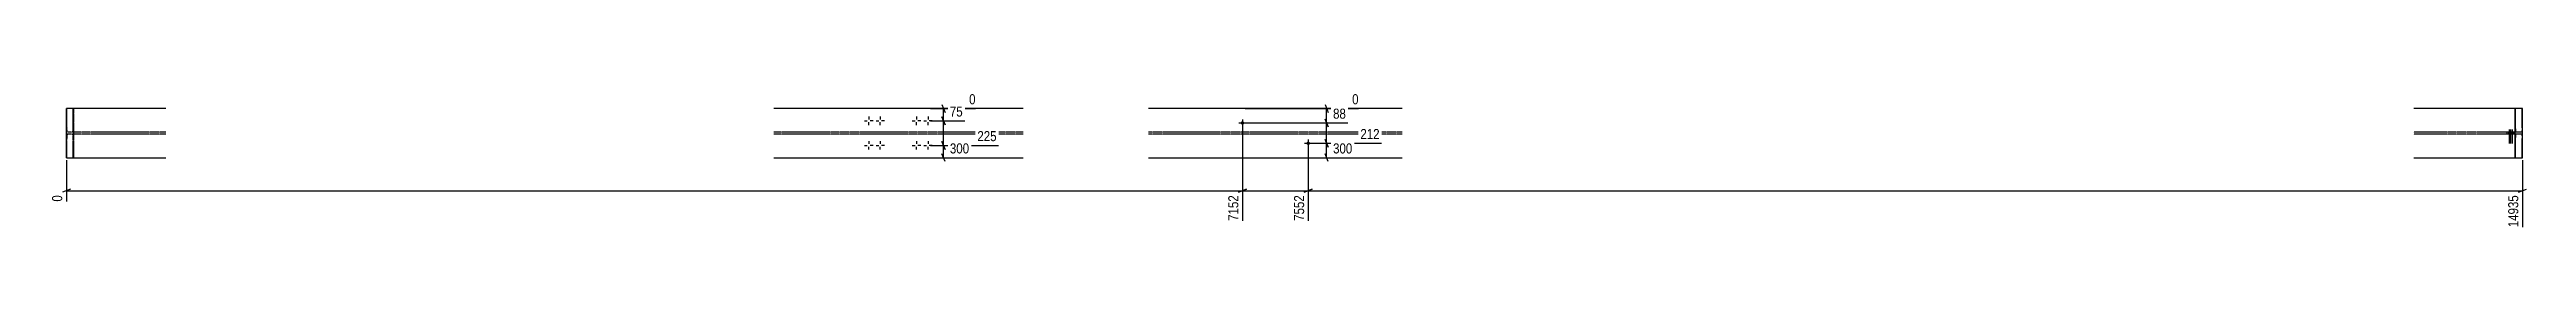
# Model space of a CAD drawing. Header units: millimetres. Extents: x 35 to 40706, y 35 to 1897.
# Drawn here: x 35 to 15097, y 35 to 875 of the extents above; entities that cross this region are included whole.
import ezdxf

# ---------------------------------------------------------------- set-up
doc = ezdxf.new("R2010")
doc.units = ezdxf.units.MM
doc.linetypes.add('DXK_LINE_DOT2', pattern=[3.9198, 1.9599, -1.9599])
doc.layers.add('MÅLSÆTNING', color=7, linetype='Continuous')
doc.layers.add('STÅL', color=7, linetype='Continuous')
doc.styles.add('Arial Narrow', font='ARIALN.TTF', dxfattribs={"height": 0.2})

msp = doc.modelspace()

# ---------------------------------------------------------------- hatches: boundary and pattern name
at = {"layer": 'STÅL', "linetype": 'Continuous'}
for points in [[(7300, 684, -1), (7278, 684, -1)], [(7700, 560, -1), (7678, 560, -1)]]:
    msp.add_hatch(color=3, dxfattribs=at).paths.add_polyline_path(points)

# ---------------------------------------------------------------- linework, layer by layer
at = {"layer": 'MÅLSÆTNING', "color": 7, "linetype": 'Continuous'}
for p, q in [((5393, 772), (5666, 772)), ((5462, 796), (5481, 748)), ((5471, 697), (5471, 772)), ((7305, 772), (7995, 772)), ((7791, 796), (7811, 748)), ((7801, 684), (7801, 772)), ((5393, 697), (5600, 697)), ((5393, 697), (5600, 697)), ((5481, 673), (5462, 721)), ((5462, 721), (5481, 673)), ((5471, 547), (5471, 697)), ((7289, 668), (7289, 87)), ((7289, 668), (7289, 87)), ((7305, 684), (7930, 684)), ((7305, 684), (7930, 684)), ((7811, 660), (7791, 708)), ((7791, 708), (7811, 660)), ((7801, 560), (7801, 684)), ((138, 456), (138, 204)), ((5393, 547), (5805, 547)), ((5393, 547), (5805, 547)), ((5393, 472), (5639, 472)), ((5481, 523), (5462, 571)), ((5462, 571), (5481, 523)), ((5481, 448), (5462, 496)), ((5471, 472), (5471, 547)), ((7305, 472), (7969, 472)), ((7689, 544), (7689, 87)), ((7689, 544), (7689, 87)), ((7705, 560), (8135, 560)), ((7705, 560), (8135, 560)), ((7811, 536), (7791, 584)), ((7791, 584), (7811, 536)), ((7811, 448), (7791, 496)), ((7801, 472), (7801, 560)), ((15073, 456), (15073, 48)), ((162, 280), (114, 261)), ((138, 270), (7289, 270)), ((7313, 280), (7265, 261)), ((7265, 261), (7313, 280)), ((7289, 270), (7689, 270)), ((7713, 280), (7665, 261)), ((7665, 261), (7713, 280)), ((7689, 270), (15073, 270)), ((15049, 261), (15097, 280))]:
    msp.add_line(p, q, dxfattribs=at)
at = {"layer": 'STÅL', "color": 2, "linetype": 'Continuous'}
for p, q in [((742, 772), (138, 772)), ((138, 472), (138, 772)), ((5955, 772), (4439, 772)), ((8260, 772), (6718, 772)), ((15073, 772), (14411, 772)), ((15029, 472), (15029, 772)), ((15031, 655), (15031, 772)), ((15070, 655), (15070, 772)), ((15073, 472), (15073, 772)), ((15032, 645), (15031, 655)), ((15032, 636), (15032, 645)), ((15033, 631), (15032, 636)), ((15032, 608), (15033, 614)), ((15032, 599), (15032, 608)), ((15035, 628), (15033, 631)), ((15033, 614), (15035, 616)), ((15067, 628), (15035, 628)), ((15067, 616), (15035, 616)), ((15068, 631), (15067, 628)), ((15067, 616), (15068, 614)), ((15069, 636), (15068, 631)), ((15068, 614), (15069, 608)), ((15070, 645), (15069, 636)), ((15069, 608), (15070, 599)), ((15070, 655), (15070, 645)), ((138, 472), (742, 472)), ((4439, 472), (5955, 472)), ((6718, 472), (8260, 472)), ((14411, 472), (15073, 472)), ((15031, 589), (15032, 599)), ((15031, 472), (15031, 589)), ((15070, 599), (15070, 589)), ((15070, 472), (15070, 589))]:
    msp.add_line(p, q, dxfattribs=at)
at = {"layer": 'STÅL', "color": 7, "linetype": 'DXK_LINE_DOT2'}
for p, q in [((140, 655), (140, 772)), ((179, 655), (179, 772)), ((182, 472), (182, 772)), ((15073, 772), (15070, 772)), ((140, 655), (141, 645)), ((141, 645), (141, 636)), ((141, 636), (142, 631)), ((142, 614), (141, 608)), ((141, 608), (141, 599)), ((142, 631), (144, 628)), ((144, 616), (142, 614)), ((742, 628), (144, 628)), ((742, 616), (144, 616)), ((176, 628), (177, 631)), ((177, 614), (176, 616)), ((177, 631), (178, 636)), ((178, 608), (177, 614)), ((178, 636), (179, 645)), ((179, 599), (178, 608)), ((179, 645), (179, 655)), ((5955, 628), (4439, 628)), ((5955, 616), (4439, 616)), ((8260, 628), (6718, 628)), ((8260, 616), (6718, 616)), ((15035, 628), (14411, 628)), ((15035, 616), (14411, 616)), ((141, 599), (140, 589)), ((140, 472), (140, 589)), ((179, 589), (179, 599)), ((179, 472), (179, 589)), ((15073, 472), (15070, 472))]:
    msp.add_line(p, q, dxfattribs=at)
at = {"layer": 'STÅL', "color": 3, "linetype": 'Continuous'}
for p, q in [((4991, 697), (5008, 697)), ((5017, 723), (5017, 706)), ((5017, 671), (5017, 689)), ((5043, 697), (5025, 697)), ((5061, 697), (5078, 697)), ((5087, 723), (5087, 706)), ((5087, 671), (5087, 689)), ((5113, 697), (5095, 697)), ((5281, 697), (5298, 697)), ((5307, 723), (5307, 706)), ((5307, 671), (5307, 689)), ((5333, 697), (5315, 697)), ((5351, 697), (5368, 697)), ((5377, 723), (5377, 706)), ((5377, 671), (5377, 689)), ((5403, 697), (5385, 697)), ((7267, 684), (7311, 684)), ((7289, 706), (7289, 662)), ((4991, 547), (5008, 547)), ((5017, 573), (5017, 556)), ((5017, 521), (5017, 539)), ((5043, 547), (5025, 547)), ((5061, 547), (5078, 547)), ((5087, 573), (5087, 556)), ((5087, 521), (5087, 539)), ((5113, 547), (5095, 547)), ((5281, 547), (5298, 547)), ((5307, 573), (5307, 556)), ((5307, 521), (5307, 539)), ((5333, 547), (5315, 547)), ((5351, 547), (5368, 547)), ((5377, 573), (5377, 556)), ((5377, 521), (5377, 539)), ((5403, 547), (5385, 547)), ((7667, 560), (7711, 560)), ((7689, 582), (7689, 538))]:
    msp.add_line(p, q, dxfattribs=at)
at = {"layer": 'STÅL', "color": 3, "linetype": 'DXK_LINE_DOT2'}
for p, q in [((14978, 628), (14978, 616)), ((14987, 628), (14987, 616)), ((14991, 643), (14991, 558)), ((14996, 628), (14996, 616)), ((15000, 643), (15000, 558)), ((15004, 628), (15004, 616)), ((15009, 643), (15009, 558)), ((15013, 628), (15013, 616)), ((15022, 628), (15022, 616))]:
    msp.add_line(p, q, dxfattribs=at)

# ---------------------------------------------------------------- next in the draw order: wipeouts: each hides what was drawn before it
at = {"color": 0, "linetype": 'Continuous'}
for points in [[(5678, 785), (5678, 875), (5614, 875), (5614, 785)], [(8008, 785), (8008, 875), (7943, 875), (7943, 785)], [(125, 256), (35, 256), (35, 191), (125, 191)], [(7277, 256), (7187, 256), (7187, 74), (7277, 74)], [(7677, 256), (7587, 256), (7587, 74), (7677, 74)], [(15060, 256), (14970, 256), (14970, 35), (15060, 35)]]:
    msp.add_wipeout(points, dxfattribs=at).dxf.layer = 'MÅLSÆTNING'

# ---------------------------------------------------------------- next in the draw order: texts
at = {"layer": 'MÅLSÆTNING', "color": 3, "linetype": 'Continuous', "style": 'Arial Narrow'}
for p in [(5627, 798), (7956, 798)]:
    msp.add_text('0', height=61.1, dxfattribs=at).set_placement(p)
for s, p in [('0', (112, 204)), ('7152', (7264, 87)), ('7552', (7664, 87)), ('14935', (15047, 48))]:
    msp.add_text(s, height=61.1, rotation=90.0002, dxfattribs=at).set_placement(p)

# ---------------------------------------------------------------- next in the draw order: wipeouts: each hides what was drawn before it
at = {"color": 0, "linetype": 'Continuous'}
for points in [[(5601, 710), (5601, 800), (5498, 800), (5498, 710)], [(7931, 697), (7931, 787), (7827, 787), (7827, 697)]]:
    msp.add_wipeout(points, dxfattribs=at).dxf.layer = 'MÅLSÆTNING'

# ---------------------------------------------------------------- next in the draw order: texts
at = {"layer": 'MÅLSÆTNING', "color": 3, "linetype": 'Continuous', "style": 'Arial Narrow'}
for s, p in [('75', (5510, 723)), ('88', (7840, 710))]:
    msp.add_text(s, height=61.1, dxfattribs=at).set_placement(p)

# ---------------------------------------------------------------- next in the draw order: wipeouts: each hides what was drawn before it
at = {"color": 0, "linetype": 'Continuous'}
for points in [[(5807, 560), (5807, 650), (5664, 650), (5664, 560)], [(8136, 573), (8136, 663), (7994, 663), (7994, 573)]]:
    msp.add_wipeout(points, dxfattribs=at).dxf.layer = 'MÅLSÆTNING'

# ---------------------------------------------------------------- next in the draw order: wipeouts: each hides what was drawn before it
for points in [[(5640, 485), (5640, 575), (5498, 575), (5498, 485)], [(7970, 485), (7970, 575), (7827, 575), (7827, 485)]]:
    msp.add_wipeout(points, dxfattribs=at).dxf.layer = 'MÅLSÆTNING'

# ---------------------------------------------------------------- next in the draw order: texts
at = {"layer": 'MÅLSÆTNING', "color": 3, "linetype": 'Continuous', "style": 'Arial Narrow'}
for s, p in [('225', (5677, 573)), ('212', (8006, 586)), ('300', (5510, 498)), ('300', (7840, 498))]:
    msp.add_text(s, height=61.1, dxfattribs=at).set_placement(p)

doc.saveas('drawing.dxf')
